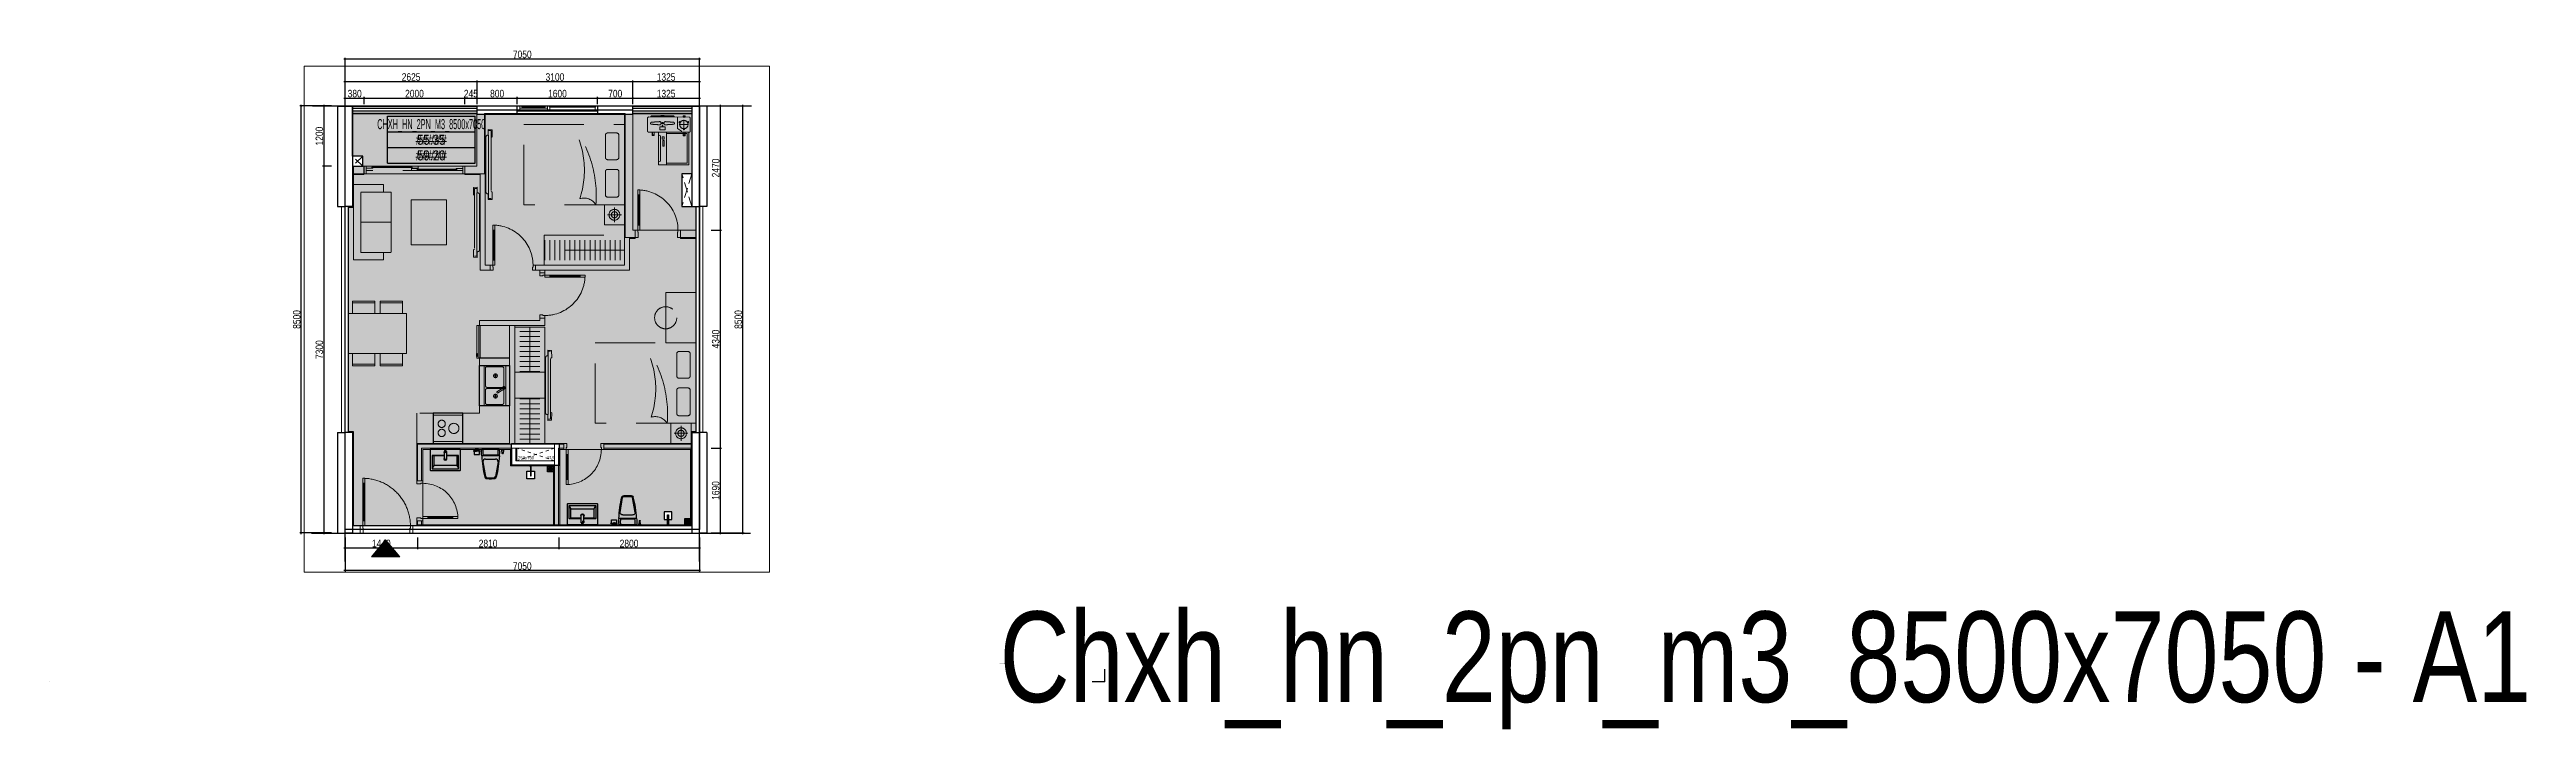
# Paper-space layout 'A1' of a CAD drawing. Header units: millimetres. Extents: x 0 to 1972, y -38 to 503.
# The model-space entities are those that its viewports show. They can reach past a viewport. Long polylines and large blocks are cut down to what shows.
import ezdxf
from ezdxf.enums import TextEntityAlignment as Align

# ---------------------------------------------------------------- set-up
doc = ezdxf.new("R2018")
doc.units = ezdxf.units.MM
doc.set_wipeout_variables(frame=1)
for name, pattern in [('3PN B$0$HIDDENX2', [0.75, 0.5, -0.25]), ('HIDDEN', [9.525, 6.35, -3.175]), ('Xref Y2-Y4 ME$0$Xref MB Y2.Y4$0$Xr_truc thang N3 tang dien hinh$0$T-Can ho$0$HIDDEN3', [0.2, 0.1, -0.1])]:
    doc.linetypes.add(name, pattern=pattern)
doc.layers.get('0').update_dxf_attribs({"color": 231})
doc.layers.get('DefPoints').update_dxf_attribs({"color": 191})
doc.layers.add('2pn_t1', color=7, linetype='Continuous', true_color=0xb8c7d1)
doc.layers.add('A-AREA-SPACE', color=130, linetype='Continuous', plot=False)
doc.layers.add('A-AREA-WALL-CENTER', color=210, linetype='Continuous', plot=False)
for name, color, linetype in [('A-CONC', 2, 'Continuous'), ('A-DIMS', 8, 'Continuous'), ('A-EQPM', 127, 'Continuous'), ('A-RAIL', 153, 'Continuous')]:
    doc.layers.add(name, color=color, linetype=linetype)
for name, color, linetype, lineweight in [('A-DOOR', 142, 'Continuous', 9), ('A-FNSH', 253, 'Continuous', 9), ('A-FURN', 251, 'HIDDEN', 5), ('A-Hatch mau co cau', 7, 'Continuous', 9), ('A-HIDD', 45, 'HIDDEN', 9), ('A-LITE', 9, 'Continuous', 9), ('A-SHBD', 7, 'Continuous', 35), ('A-TEXT', 255, 'Continuous', 25), ('A-Truc ky thuat', 162, 'Continuous', 0), ('A-WALL', 1, 'Continuous', 13), ('A-WALL-INT', 31, 'Continuous', 20), ('A-WALL-PRTN', 6, 'Continuous', 9)]:
    doc.layers.add(name, color=color, linetype=linetype, lineweight=lineweight)
doc.styles.get("Standard").update_dxf_attribs({"font": 'arial.ttf'})
doc.styles.add('VTK_Arial', font='arial.ttf', dxfattribs={"width": 0.8})
doc.styles.add('Xref Y2-Y4 ME$0$Xref MB Y2.Y4$0$Xr_truc thang N3 tang dien hinh$0$T-Can ho$0$Arial', font='arial.ttf')
doc.dimstyles.new('A-2.5-DIM_LAYOUT', dxfattribs={"dimscale": 0, "dimtxt": 6, "dimasz": 1, "dimexe": 1, "dimexo": 0, "dimgap": 0.5, "dimtad": 1, "dimdec": 0, "dimlfac": -1, "dimzin": 12, "dimdsep": 46, "dimtxsty": 'VTK_Arial', "dimblk": 'ARCHTICK', "dimcen": 0, "dimdle": 1, "dimclrd": 256, "dimclre": 256, "dimclrt": 7, "dimadec": 1, "dimazin": 3, "dimtfac": 1, "dimtdec": 0, "dimtix": 1, "dimtmove": 0, "dimatfit": 2, "dimfxl": 20, "dimtolj": 1, "dimtzin": 0, "dimlwd": -1, "dimlwe": -1, "dimarcsym": 0})

psp = doc.layouts.new('A1')

msp = doc.modelspace()

# ---------------------------------------------------------------- blocks, each defined once
blk = doc.blocks.new('A$C04148061')
at = {"layer": 'DefPoints'}
for points in [[(0, 0), (-10, 0)], [(0, 0), (0, 10)]]:
    blk.add_lwpolyline(points, dxfattribs=at)
at = {"layer": 'A-TEXT', "lineweight": 30, "width": 0.8, "flags": 104}
for tag, p in [('1.3.1', (-83.8, 56)), ('1.3.6', (-83.8, 16.5))]:
    blk.add_attdef(tag, text='', height=2.5, dxfattribs=at).set_placement(p, align=Align.TOP_LEFT)
blk = doc.blocks.new('_ArchTick')
at = {"color": 0, "linetype": 'ByBlock', "const_width": 0.15}
blk.add_lwpolyline([(-0.5, -0.5), (0.5, 0.5)], dxfattribs=at)
blk = doc.blocks.new('*D83')
at = {"layer": 'A-DIMS', "ltscale": 0.3, "transparency": 16777216}
for p, q in [((234.3, 464.8), (251.5, 464.8)), ((235.3, 460), (235.3, 465.8)), ((250.5, 460), (250.5, 465.8))]:
    blk.add_line(p, q, dxfattribs=at)
at = {"layer": 'DefPoints', "color": 0, "ltscale": 0.3, "transparency": 16777216}
for p in [(235.3, 460), (250.5, 464.8), (250.5, 460)]:
    blk.add_point(p, dxfattribs=at)
at = {"layer": 'A-DIMS', "ltscale": 0.3, "transparency": 16777216, "rotation": 180}
blk.add_blockref('_ArchTick', (235.3, 464.8), dxfattribs=at)
at = {"layer": 'A-DIMS', "ltscale": 0.3, "transparency": 16777216}
blk.add_blockref('_ArchTick', (250.5, 464.8), dxfattribs=at)
at = {"layer": 'A-DIMS', "color": 7, "ltscale": 0.3, "transparency": 16777216, "insert": (242.9, 468.3), "char_height": 6, "attachment_point": 5, "style": 'VTK_Arial'}
blk.add_mtext('\\A1;380', dxfattribs=at)
blk = doc.blocks.new('*D84')
at = {"layer": 'A-DIMS', "ltscale": 0.3, "transparency": 16777216}
for p, q in [((249.5, 464.8), (331.5, 464.8)), ((250.5, 460), (250.5, 465.8)), ((330.5, 460), (330.5, 465.8))]:
    blk.add_line(p, q, dxfattribs=at)
at = {"layer": 'DefPoints', "color": 0, "ltscale": 0.3, "transparency": 16777216}
for p in [(250.5, 460), (330.5, 464.8), (330.5, 460)]:
    blk.add_point(p, dxfattribs=at)
at = {"layer": 'A-DIMS', "ltscale": 0.3, "transparency": 16777216, "rotation": 180}
blk.add_blockref('_ArchTick', (250.5, 464.8), dxfattribs=at)
at = {"layer": 'A-DIMS', "ltscale": 0.3, "transparency": 16777216}
blk.add_blockref('_ArchTick', (330.5, 464.8), dxfattribs=at)
at = {"layer": 'A-DIMS', "color": 7, "ltscale": 0.3, "transparency": 16777216, "insert": (290.5, 468.3), "char_height": 6, "attachment_point": 5, "style": 'VTK_Arial'}
blk.add_mtext('\\A1;2000', dxfattribs=at)
blk = doc.blocks.new('*D85')
at = {"layer": 'A-DIMS', "ltscale": 0.3, "transparency": 16777216}
for p, q in [((330.5, 460), (330.5, 465.8)), ((330.5, 464.8), (340.3, 464.8)), ((340.3, 460), (340.3, 465.8))]:
    blk.add_line(p, q, dxfattribs=at)
at = {"layer": 'DefPoints', "color": 0, "ltscale": 0.3, "transparency": 16777216}
for p in [(330.5, 460), (340.3, 464.8), (340.3, 460)]:
    blk.add_point(p, dxfattribs=at)
at = {"layer": 'A-DIMS', "color": 7, "ltscale": 0.3, "transparency": 16777216, "insert": (335.4, 468.3), "char_height": 6, "attachment_point": 5, "style": 'VTK_Arial'}
blk.add_mtext('\\A1;245', dxfattribs=at)
blk = doc.blocks.new('*D86')
at = {"layer": 'A-DIMS', "ltscale": 0.3, "transparency": 16777216}
for p, q in [((339.3, 464.8), (373.3, 464.8)), ((340.3, 460), (340.3, 465.8)), ((372.3, 460), (372.3, 465.8))]:
    blk.add_line(p, q, dxfattribs=at)
at = {"layer": 'DefPoints', "color": 0, "ltscale": 0.3, "transparency": 16777216}
for p in [(340.3, 460), (372.3, 464.8), (372.3, 460)]:
    blk.add_point(p, dxfattribs=at)
at = {"layer": 'A-DIMS', "ltscale": 0.3, "transparency": 16777216, "rotation": 180}
blk.add_blockref('_ArchTick', (340.3, 464.8), dxfattribs=at)
at = {"layer": 'A-DIMS', "ltscale": 0.3, "transparency": 16777216}
blk.add_blockref('_ArchTick', (372.3, 464.8), dxfattribs=at)
at = {"layer": 'A-DIMS', "color": 7, "ltscale": 0.3, "transparency": 16777216, "insert": (356.3, 468.3), "char_height": 6, "attachment_point": 5, "style": 'VTK_Arial'}
blk.add_mtext('\\A1;800', dxfattribs=at)
blk = doc.blocks.new('*D87')
at = {"layer": 'A-DIMS', "ltscale": 0.3, "transparency": 16777216}
for p, q in [((371.3, 464.8), (437.3, 464.8)), ((372.3, 460), (372.3, 465.8)), ((436.3, 460), (436.3, 465.8))]:
    blk.add_line(p, q, dxfattribs=at)
at = {"layer": 'DefPoints', "color": 0, "ltscale": 0.3, "transparency": 16777216}
for p in [(372.3, 460), (436.3, 464.8), (436.3, 460)]:
    blk.add_point(p, dxfattribs=at)
at = {"layer": 'A-DIMS', "ltscale": 0.3, "transparency": 16777216, "rotation": 180}
blk.add_blockref('_ArchTick', (372.3, 464.8), dxfattribs=at)
at = {"layer": 'A-DIMS', "ltscale": 0.3, "transparency": 16777216}
blk.add_blockref('_ArchTick', (436.3, 464.8), dxfattribs=at)
at = {"layer": 'A-DIMS', "color": 7, "ltscale": 0.3, "transparency": 16777216, "insert": (404.3, 468.3), "char_height": 6, "attachment_point": 5, "style": 'VTK_Arial'}
blk.add_mtext('\\A1;1600', dxfattribs=at)
blk = doc.blocks.new('*D88')
at = {"layer": 'A-DIMS', "ltscale": 0.3, "transparency": 16777216}
for p, q in [((435.3, 464.8), (465.3, 464.8)), ((436.3, 460), (436.3, 465.8)), ((464.3, 460), (464.3, 465.8))]:
    blk.add_line(p, q, dxfattribs=at)
at = {"layer": 'DefPoints', "color": 0, "ltscale": 0.3, "transparency": 16777216}
for p in [(436.3, 460), (464.3, 464.8), (464.3, 460)]:
    blk.add_point(p, dxfattribs=at)
at = {"layer": 'A-DIMS', "ltscale": 0.3, "transparency": 16777216, "rotation": 180}
blk.add_blockref('_ArchTick', (436.3, 464.8), dxfattribs=at)
at = {"layer": 'A-DIMS', "ltscale": 0.3, "transparency": 16777216}
blk.add_blockref('_ArchTick', (464.3, 464.8), dxfattribs=at)
at = {"layer": 'A-DIMS', "color": 7, "ltscale": 0.3, "transparency": 16777216, "insert": (450.3, 468.3), "char_height": 6, "attachment_point": 5, "style": 'VTK_Arial'}
blk.add_mtext('\\A1;700', dxfattribs=at)
blk = doc.blocks.new('*D89')
at = {"layer": 'A-DIMS', "ltscale": 0.3, "transparency": 16777216}
for p, q in [((463.3, 464.8), (518.3, 464.8)), ((464.3, 460), (464.3, 465.8)), ((517.3, 460), (517.3, 465.8))]:
    blk.add_line(p, q, dxfattribs=at)
at = {"layer": 'DefPoints', "color": 0, "ltscale": 0.3, "transparency": 16777216}
for p in [(464.3, 460), (517.3, 464.8), (517.3, 460)]:
    blk.add_point(p, dxfattribs=at)
at = {"layer": 'A-DIMS', "ltscale": 0.3, "transparency": 16777216, "rotation": 180}
blk.add_blockref('_ArchTick', (464.3, 464.8), dxfattribs=at)
at = {"layer": 'A-DIMS', "ltscale": 0.3, "transparency": 16777216}
blk.add_blockref('_ArchTick', (517.3, 464.8), dxfattribs=at)
at = {"layer": 'A-DIMS', "color": 7, "ltscale": 0.3, "transparency": 16777216, "insert": (490.8, 468.3), "char_height": 6, "attachment_point": 5, "style": 'VTK_Arial'}
blk.add_mtext('\\A1;1325', dxfattribs=at)
blk = doc.blocks.new('*D90')
at = {"layer": 'A-DIMS', "ltscale": 0.3, "transparency": 16777216}
for p, q in [((234.3, 477.9), (341.3, 477.9)), ((235.3, 460), (235.3, 478.9)), ((340.3, 460), (340.3, 478.9))]:
    blk.add_line(p, q, dxfattribs=at)
at = {"layer": 'DefPoints', "color": 0, "ltscale": 0.3, "transparency": 16777216}
for p in [(340.3, 477.9), (235.3, 460), (340.3, 460)]:
    blk.add_point(p, dxfattribs=at)
at = {"layer": 'A-DIMS', "ltscale": 0.3, "transparency": 16777216, "rotation": 180}
blk.add_blockref('_ArchTick', (235.3, 477.9), dxfattribs=at)
at = {"layer": 'A-DIMS', "ltscale": 0.3, "transparency": 16777216}
blk.add_blockref('_ArchTick', (340.3, 477.9), dxfattribs=at)
at = {"layer": 'A-DIMS', "color": 7, "ltscale": 0.3, "transparency": 16777216, "insert": (287.8, 481.5), "char_height": 6, "attachment_point": 5, "style": 'VTK_Arial'}
blk.add_mtext('\\A1;2625', dxfattribs=at)
blk = doc.blocks.new('*D91')
at = {"layer": 'A-DIMS', "ltscale": 0.3, "transparency": 16777216}
for p, q in [((339.3, 477.9), (465.3, 477.9)), ((340.3, 460), (340.3, 478.9)), ((464.3, 460), (464.3, 478.9))]:
    blk.add_line(p, q, dxfattribs=at)
at = {"layer": 'DefPoints', "color": 0, "ltscale": 0.3, "transparency": 16777216}
for p in [(464.3, 477.9), (340.3, 460), (464.3, 460)]:
    blk.add_point(p, dxfattribs=at)
at = {"layer": 'A-DIMS', "ltscale": 0.3, "transparency": 16777216, "rotation": 180}
blk.add_blockref('_ArchTick', (340.3, 477.9), dxfattribs=at)
at = {"layer": 'A-DIMS', "ltscale": 0.3, "transparency": 16777216}
blk.add_blockref('_ArchTick', (464.3, 477.9), dxfattribs=at)
at = {"layer": 'A-DIMS', "color": 7, "ltscale": 0.3, "transparency": 16777216, "insert": (402.3, 481.5), "char_height": 6, "attachment_point": 5, "style": 'VTK_Arial'}
blk.add_mtext('\\A1;3100', dxfattribs=at)
blk = doc.blocks.new('*D92')
at = {"layer": 'A-DIMS', "ltscale": 0.3, "transparency": 16777216}
for p, q in [((463.3, 477.9), (518.3, 477.9)), ((464.3, 460), (464.3, 478.9)), ((517.3, 460), (517.3, 478.9))]:
    blk.add_line(p, q, dxfattribs=at)
at = {"layer": 'DefPoints', "color": 0, "ltscale": 0.3, "transparency": 16777216}
for p in [(517.3, 477.9), (464.3, 460), (517.3, 460)]:
    blk.add_point(p, dxfattribs=at)
at = {"layer": 'A-DIMS', "ltscale": 0.3, "transparency": 16777216, "rotation": 180}
blk.add_blockref('_ArchTick', (464.3, 477.9), dxfattribs=at)
at = {"layer": 'A-DIMS', "ltscale": 0.3, "transparency": 16777216}
blk.add_blockref('_ArchTick', (517.3, 477.9), dxfattribs=at)
at = {"layer": 'A-DIMS', "color": 7, "ltscale": 0.3, "transparency": 16777216, "insert": (490.8, 481.5), "char_height": 6, "attachment_point": 5, "style": 'VTK_Arial'}
blk.add_mtext('\\A1;1325', dxfattribs=at)
blk = doc.blocks.new('*D93')
at = {"layer": 'A-DIMS', "ltscale": 0.3, "transparency": 16777216}
for p, q in [((234.3, 495.9), (518.3, 495.9)), ((235.3, 460), (235.3, 496.9)), ((517.3, 460), (517.3, 496.9))]:
    blk.add_line(p, q, dxfattribs=at)
at = {"layer": 'DefPoints', "color": 0, "ltscale": 0.3, "transparency": 16777216}
for p in [(517.3, 495.9), (235.3, 460), (517.3, 460)]:
    blk.add_point(p, dxfattribs=at)
at = {"layer": 'A-DIMS', "ltscale": 0.3, "transparency": 16777216, "rotation": 180}
blk.add_blockref('_ArchTick', (235.3, 495.9), dxfattribs=at)
at = {"layer": 'A-DIMS', "ltscale": 0.3, "transparency": 16777216}
blk.add_blockref('_ArchTick', (517.3, 495.9), dxfattribs=at)
at = {"layer": 'A-DIMS', "color": 7, "ltscale": 0.3, "transparency": 16777216, "insert": (376.3, 499.5), "char_height": 6, "attachment_point": 5, "style": 'VTK_Arial'}
blk.add_mtext('\\A1;7050', dxfattribs=at)
blk = doc.blocks.new('*D94')
at = {"layer": 'A-DIMS', "ltscale": 0.3, "transparency": 16777216}
for p, q in [((224.5, 458.5), (217.3, 458.5)), ((218.3, 459.5), (218.3, 409.5)), ((224.5, 410.5), (217.3, 410.5))]:
    blk.add_line(p, q, dxfattribs=at)
at = {"layer": 'DefPoints', "color": 0, "ltscale": 0.3, "transparency": 16777216}
for p in [(224.5, 458.5), (218.3, 410.5), (224.5, 410.5)]:
    blk.add_point(p, dxfattribs=at)
at = {"layer": 'A-DIMS', "ltscale": 0.3, "transparency": 16777216}
for p, rotation in [((218.3, 458.5), 90), ((218.3, 410.5), 270)]:
    blk.add_blockref('_ArchTick', p, dxfattribs=dict(at, rotation=rotation))
at = {"layer": 'A-DIMS', "color": 7, "ltscale": 0.3, "transparency": 16777216, "insert": (214.8, 434.5), "char_height": 6, "attachment_point": 5, "rotation": 90, "style": 'VTK_Arial'}
blk.add_mtext('\\A1;1200', dxfattribs=at)
blk = doc.blocks.new('*D95')
at = {"layer": 'A-DIMS', "ltscale": 0.3, "transparency": 16777216}
for p, q in [((224.5, 410.5), (217.3, 410.5)), ((218.3, 411.5), (218.3, 117.5)), ((224.5, 118.5), (217.3, 118.5))]:
    blk.add_line(p, q, dxfattribs=at)
at = {"layer": 'DefPoints', "color": 0, "ltscale": 0.3, "transparency": 16777216}
for p in [(224.5, 410.5), (218.3, 118.5), (224.5, 118.5)]:
    blk.add_point(p, dxfattribs=at)
at = {"layer": 'A-DIMS', "ltscale": 0.3, "transparency": 16777216}
for p, rotation in [((218.3, 410.5), 90), ((218.3, 118.5), 270)]:
    blk.add_blockref('_ArchTick', p, dxfattribs=dict(at, rotation=rotation))
at = {"layer": 'A-DIMS', "color": 7, "ltscale": 0.3, "transparency": 16777216, "insert": (214.8, 264.5), "char_height": 6, "attachment_point": 5, "rotation": 90, "style": 'VTK_Arial'}
blk.add_mtext('\\A1;7300', dxfattribs=at)
blk = doc.blocks.new('*D96')
at = {"layer": 'A-DIMS', "ltscale": 0.3, "transparency": 16777216}
for p, q in [((224.5, 458.5), (199.3, 458.5)), ((200.3, 117.5), (200.3, 459.5)), ((224.5, 118.5), (199.3, 118.5))]:
    blk.add_line(p, q, dxfattribs=at)
at = {"layer": 'DefPoints', "color": 0, "ltscale": 0.3, "transparency": 16777216}
for p in [(200.3, 458.5), (224.5, 458.5), (224.5, 118.5)]:
    blk.add_point(p, dxfattribs=at)
at = {"layer": 'A-DIMS', "ltscale": 0.3, "transparency": 16777216}
for p, rotation in [((200.3, 458.5), 90), ((200.3, 118.5), 270)]:
    blk.add_blockref('_ArchTick', p, dxfattribs=dict(at, rotation=rotation))
at = {"layer": 'A-DIMS', "color": 7, "ltscale": 0.3, "transparency": 16777216, "insert": (196.8, 288.5), "char_height": 6, "attachment_point": 5, "rotation": 90, "style": 'VTK_Arial'}
blk.add_mtext('\\A1;8500', dxfattribs=at)
blk = doc.blocks.new('*D97')
at = {"layer": 'A-DIMS', "ltscale": 0.3, "transparency": 16777216}
for p, q in [((234.3, 106.6), (293.9, 106.6)), ((235.3, 114.8), (235.3, 105.6)), ((292.9, 114.8), (292.9, 105.6))]:
    blk.add_line(p, q, dxfattribs=at)
at = {"layer": 'DefPoints', "color": 0, "ltscale": 0.3, "transparency": 16777216}
for p in [(235.3, 114.8), (292.9, 114.8), (292.9, 106.6)]:
    blk.add_point(p, dxfattribs=at)
at = {"layer": 'A-DIMS', "ltscale": 0.3, "transparency": 16777216, "rotation": 180}
blk.add_blockref('_ArchTick', (235.3, 106.6), dxfattribs=at)
at = {"layer": 'A-DIMS', "ltscale": 0.3, "transparency": 16777216}
blk.add_blockref('_ArchTick', (292.9, 106.6), dxfattribs=at)
at = {"layer": 'A-DIMS', "color": 7, "ltscale": 0.3, "transparency": 16777216, "insert": (264.1, 110.1), "char_height": 6, "attachment_point": 5, "style": 'VTK_Arial'}
blk.add_mtext('\\A1;1440', dxfattribs=at)
blk = doc.blocks.new('*D98')
at = {"layer": 'A-DIMS', "ltscale": 0.3, "transparency": 16777216}
for p, q in [((291.9, 106.6), (406.3, 106.6)), ((292.9, 114.8), (292.9, 105.6)), ((405.3, 114.8), (405.3, 105.6))]:
    blk.add_line(p, q, dxfattribs=at)
at = {"layer": 'DefPoints', "color": 0, "ltscale": 0.3, "transparency": 16777216}
for p in [(292.9, 114.8), (405.3, 114.8), (405.3, 106.6)]:
    blk.add_point(p, dxfattribs=at)
at = {"layer": 'A-DIMS', "ltscale": 0.3, "transparency": 16777216, "rotation": 180}
blk.add_blockref('_ArchTick', (292.9, 106.6), dxfattribs=at)
at = {"layer": 'A-DIMS', "ltscale": 0.3, "transparency": 16777216}
blk.add_blockref('_ArchTick', (405.3, 106.6), dxfattribs=at)
at = {"layer": 'A-DIMS', "color": 7, "ltscale": 0.3, "transparency": 16777216, "insert": (349.1, 110.1), "char_height": 6, "attachment_point": 5, "style": 'VTK_Arial'}
blk.add_mtext('\\A1;2810', dxfattribs=at)
blk = doc.blocks.new('*D99')
at = {"layer": 'A-DIMS', "ltscale": 0.3, "transparency": 16777216}
for p, q in [((404.3, 106.6), (518.3, 106.6)), ((405.3, 114.8), (405.3, 105.6)), ((517.3, 114.8), (517.3, 105.6))]:
    blk.add_line(p, q, dxfattribs=at)
at = {"layer": 'DefPoints', "color": 0, "ltscale": 0.3, "transparency": 16777216}
for p in [(405.3, 114.8), (517.3, 114.8), (517.3, 106.6)]:
    blk.add_point(p, dxfattribs=at)
at = {"layer": 'A-DIMS', "ltscale": 0.3, "transparency": 16777216, "rotation": 180}
blk.add_blockref('_ArchTick', (405.3, 106.6), dxfattribs=at)
at = {"layer": 'A-DIMS', "ltscale": 0.3, "transparency": 16777216}
blk.add_blockref('_ArchTick', (517.3, 106.6), dxfattribs=at)
at = {"layer": 'A-DIMS', "color": 7, "ltscale": 0.3, "transparency": 16777216, "insert": (461.3, 110.1), "char_height": 6, "attachment_point": 5, "style": 'VTK_Arial'}
blk.add_mtext('\\A1;2800', dxfattribs=at)
blk = doc.blocks.new('*D100')
at = {"layer": 'A-DIMS', "ltscale": 0.3, "transparency": 16777216}
for p, q in [((235.3, 114.8), (235.3, 87.6)), ((517.3, 114.8), (517.3, 87.6)), ((518.3, 88.6), (234.3, 88.6))]:
    blk.add_line(p, q, dxfattribs=at)
at = {"layer": 'DefPoints', "color": 0, "ltscale": 0.3, "transparency": 16777216}
for p in [(235.3, 114.8), (517.3, 114.8), (235.3, 88.6)]:
    blk.add_point(p, dxfattribs=at)
at = {"layer": 'A-DIMS', "ltscale": 0.3, "transparency": 16777216, "rotation": 180}
blk.add_blockref('_ArchTick', (235.3, 88.6), dxfattribs=at)
at = {"layer": 'A-DIMS', "ltscale": 0.3, "transparency": 16777216}
blk.add_blockref('_ArchTick', (517.3, 88.6), dxfattribs=at)
at = {"layer": 'A-DIMS', "color": 7, "ltscale": 0.3, "transparency": 16777216, "insert": (376.3, 92.1), "char_height": 6, "attachment_point": 5, "style": 'VTK_Arial'}
blk.add_mtext('\\A1;7050', dxfattribs=at)
blk = doc.blocks.new('*D101')
at = {"layer": 'A-DIMS', "ltscale": 0.3, "transparency": 16777216}
for p, q in [((526.6, 458.5), (534.9, 458.5)), ((533.9, 459.5), (533.9, 358.7)), ((526.6, 359.7), (534.9, 359.7))]:
    blk.add_line(p, q, dxfattribs=at)
at = {"layer": 'DefPoints', "color": 0, "ltscale": 0.3, "transparency": 16777216}
for p in [(526.6, 458.5), (526.6, 359.7), (533.9, 359.7)]:
    blk.add_point(p, dxfattribs=at)
at = {"layer": 'A-DIMS', "ltscale": 0.3, "transparency": 16777216}
for p, rotation in [((533.9, 458.5), 90), ((533.9, 359.7), 270)]:
    blk.add_blockref('_ArchTick', p, dxfattribs=dict(at, rotation=rotation))
at = {"layer": 'A-DIMS', "color": 7, "ltscale": 0.3, "transparency": 16777216, "insert": (530.3, 409.1), "char_height": 6, "attachment_point": 5, "rotation": 90, "style": 'VTK_Arial'}
blk.add_mtext('\\A1;2470', dxfattribs=at)
blk = doc.blocks.new('*D102')
at = {"layer": 'A-DIMS', "ltscale": 0.3, "transparency": 16777216}
for p, q in [((526.6, 359.7), (534.9, 359.7)), ((533.9, 360.7), (533.9, 185.1)), ((526.6, 186.1), (534.9, 186.1))]:
    blk.add_line(p, q, dxfattribs=at)
at = {"layer": 'DefPoints', "color": 0, "ltscale": 0.3, "transparency": 16777216}
for p in [(526.6, 359.7), (526.6, 186.1), (533.9, 186.1)]:
    blk.add_point(p, dxfattribs=at)
at = {"layer": 'A-DIMS', "ltscale": 0.3, "transparency": 16777216}
for p, rotation in [((533.9, 359.7), 90), ((533.9, 186.1), 270)]:
    blk.add_blockref('_ArchTick', p, dxfattribs=dict(at, rotation=rotation))
at = {"layer": 'A-DIMS', "color": 7, "ltscale": 0.3, "transparency": 16777216, "insert": (530.3, 272.9), "char_height": 6, "attachment_point": 5, "rotation": 90, "style": 'VTK_Arial'}
blk.add_mtext('\\A1;4340', dxfattribs=at)
blk = doc.blocks.new('*D103')
at = {"layer": 'A-DIMS', "ltscale": 0.3, "transparency": 16777216}
for p, q in [((526.6, 186.1), (534.9, 186.1)), ((533.9, 187.1), (533.9, 117.5)), ((526.6, 118.5), (534.9, 118.5))]:
    blk.add_line(p, q, dxfattribs=at)
at = {"layer": 'DefPoints', "color": 0, "ltscale": 0.3, "transparency": 16777216}
for p in [(526.6, 186.1), (526.6, 118.5), (533.9, 118.5)]:
    blk.add_point(p, dxfattribs=at)
at = {"layer": 'A-DIMS', "ltscale": 0.3, "transparency": 16777216}
for p, rotation in [((533.9, 186.1), 90), ((533.9, 118.5), 270)]:
    blk.add_blockref('_ArchTick', p, dxfattribs=dict(at, rotation=rotation))
at = {"layer": 'A-DIMS', "color": 7, "ltscale": 0.3, "transparency": 16777216, "insert": (530.3, 152.3), "char_height": 6, "attachment_point": 5, "rotation": 90, "style": 'VTK_Arial'}
blk.add_mtext('\\A1;1690', dxfattribs=at)
blk = doc.blocks.new('*D104')
at = {"layer": 'A-DIMS', "ltscale": 0.3, "transparency": 16777216}
for p, q in [((526.6, 458.5), (552.9, 458.5)), ((551.9, 117.5), (551.9, 459.5)), ((526.6, 118.5), (552.9, 118.5))]:
    blk.add_line(p, q, dxfattribs=at)
at = {"layer": 'DefPoints', "color": 0, "ltscale": 0.3, "transparency": 16777216}
for p in [(526.6, 458.5), (551.9, 458.5), (526.6, 118.5)]:
    blk.add_point(p, dxfattribs=at)
at = {"layer": 'A-DIMS', "ltscale": 0.3, "transparency": 16777216}
for p, rotation in [((551.9, 458.5), 90), ((551.9, 118.5), 270)]:
    blk.add_blockref('_ArchTick', p, dxfattribs=dict(at, rotation=rotation))
at = {"layer": 'A-DIMS', "color": 7, "ltscale": 0.3, "transparency": 16777216, "insert": (548.3, 288.5), "char_height": 6, "attachment_point": 5, "rotation": 90, "style": 'VTK_Arial'}
blk.add_mtext('\\A1;8500', dxfattribs=at)
blk = doc.blocks.new('DT-CAN')
at = {"layer": 'DefPoints'}
for p, q in [((-871, 0), (871, 0)), ((-871, -934), (-871, 0)), ((871, -934), (871, 0)), ((-871, -311), (871, -311)), ((-871, -623), (871, -623)), ((-871, -934), (871, -934))]:
    blk.add_line(p, q, dxfattribs=at)
at = {"layer": 'DefPoints', "color": 5, "style": 'VTK_Arial', "width": 0.8}
blk.add_attdef('DT-TT', text='', height=200, dxfattribs=at).set_placement((0, -569), align=Align.CENTER)
at = {"layer": 'DefPoints', "color": 7, "style": 'VTK_Arial', "width": 0.5}
blk.add_attdef('LOAICAN', text='', height=200, dxfattribs=at).set_placement((0, -258), align=Align.CENTER)
at = {"layer": 'DefPoints', "color": 6, "style": 'VTK_Arial', "width": 0.8}
blk.add_attdef('DT-TIM', text='', height=200, dxfattribs=at).set_placement((0, -880), align=Align.CENTER)
blk = doc.blocks.new('A$C99de5d64')
at = {"layer": 'A-Hatch mau co cau', "true_color": 0xb30000}
h = blk.add_hatch(color=12, dxfattribs=at)
h.dxf.hatch_style = 1
h.paths.add_polyline_path([(-175, 210), (0, 0), (175, 210)])
at = {"layer": 'A-Hatch mau co cau', "color": 12, "true_color": 0xb30000}
blk.add_lwpolyline([(-175, 210), (0, 0), (175, 210)], close=True, dxfattribs=at)
blk = doc.blocks.new('*U18')
at = {"linetype": 'HIDDEN', "ltscale": 0.3}
for p, q in [((75, 644), (75, 400)), ((525, 644), (75, 644)), ((75, 609), (525, 609)), ((525, 400), (525, 644)), ((1075, 644), (625, 644)), ((625, 644), (625, 400)), ((625, 609), (1075, 609)), ((1075, 400), (1075, 644)), ((1150, 400), (0, 400)), ((0, 400), (0, -400)), ((1150, -400), (1150, 400)), ((0, -400), (1150, -400)), ((75, -644), (75, -400)), ((525, -400), (525, -644)), ((625, -644), (625, -400)), ((1075, -400), (1075, -644)), ((525, -609), (75, -609)), ((525, -644), (75, -644)), ((1075, -609), (625, -609)), ((1075, -644), (625, -644))]:
    blk.add_line(p, q, dxfattribs=at)
blk = doc.blocks.new('*U106')
blk.add_line((2475, 150), (0, 150))
for points in [[(0, 150), (2475, 150), (2475, 0), (0, 0)], [(0, 105), (2475, 105), (2475, 45), (0, 45)]]:
    blk.add_lwpolyline(points, close=True)
blk = doc.blocks.new('*U107')
blk.add_line((-100, -70), (-850, -70))
for points in [[(140, 0), (140, -60), (40, -60), (40, -50), (0, -50), (0, 0)], [(0, -50), (-950, -50), (-950, -90), (0, -90)], [(-100, -50), (-100, -90), (-850, -90), (-850, -50)], [(140, -1050), (140, -990), (40, -990), (40, -1000), (0, -1000), (0, -1050)]]:
    blk.add_lwpolyline(points, close=True)
at = {"linetype": '3PN B$0$HIDDENX2', "ltscale": 300}
blk.add_arc((0, -50), 950, 180, 270, dxfattribs=at)
blk = doc.blocks.new('*U108')
blk.add_line((1175, 150), (0, 150))
for points in [[(0, 150), (1175, 150), (1175, 0), (0, 0)], [(0, 105), (1175, 105), (1175, 45), (0, 45)]]:
    blk.add_lwpolyline(points, close=True)
blk = doc.blocks.new('*U34')
blk.add_line((-100, -70), (-700, -70))
for points in [[(100, 0), (100, -60), (40, -60), (40, -50), (0, -50), (0, 0)], [(0, -50), (-800, -50), (-800, -90), (0, -90)], [(-100, -50), (-100, -90), (-700, -90), (-700, -50)], [(100, -900), (100, -840), (40, -840), (40, -850), (0, -850), (0, -900)]]:
    blk.add_lwpolyline(points, close=True)
at = {"linetype": '3PN B$0$HIDDENX2', "ltscale": 300}
blk.add_arc((0, -50), 800, 180, 270, dxfattribs=at)
blk = doc.blocks.new('*U109')
at = {"linetype": 'HIDDEN', "ltscale": 0.3}
for p, q in [((650, 0), (0, 0)), ((0, 0), (0, -600)), ((0, 0), (0, -444)), ((0, 0), (650, 0)), ((650, -600), (650, 0)), ((650, 0), (650, -444)), ((0, -600), (0, -444)), ((650, -444), (0, -444)), ((30, -30), (620, -30)), ((30, -444), (30, -30)), ((620, -444), (30, -444)), ((373, -490), (373, -518)), ((484, -490), (373, -490)), ((484, -518), (484, -490)), ((512, -490), (512, -532)), ((558, -490), (512, -490)), ((558, -532), (558, -490)), ((620, -30), (620, -444)), ((650, -600), (650, -444)), ((0, -600), (650, -600)), ((0, -600), (650, -600)), ((56, -600), (72, -560)), ((72, -560), (578, -560)), ((373, -518), (484, -518)), ((512, -532), (558, -532)), ((578, -560), (594, -600))]:
    blk.add_line(p, q, dxfattribs=at)
for points in [[(650, -600), (0, -600), (0, 0), (650, 0)], [(650, -600), (0, -600), (0, -444), (0, 0), (650, 0), (650, -444)], [(30, -444), (30, -30), (620, -30), (620, -444)], [(484, -518), (373, -518), (373, -490), (484, -490)], [(558, -532), (512, -532), (512, -490), (558, -490)]]:
    blk.add_lwpolyline(points, close=True, dxfattribs=at)
blk = doc.blocks.new('E-CHUNG-CUCNONG-DH')
at = {"linetype": 'HIDDEN', "ltscale": 0.3}
for p, q in [((-127, 158), (-127, 194)), ((392, 151), (203, 151)), ((221, 195), (205, 205)), ((218, 208), (208, 192)), ((288, 54), (307, 54)), ((293, 314), (312, 314)), ((298, 57), (298, 246)), ((298, 63), (298, 44)), ((302, 304), (302, 323)), ((374, 195), (390, 205)), ((387, 192), (377, 208)), ((-302, -61), (-321, -61)), ((-312, -52), (-312, -71)), ((293, -61), (312, -61)), ((302, -52), (302, -71))]:
    blk.add_line(p, q, dxfattribs=at)
blk.add_lwpolyline([(-406, 0), (406, 0, 0.414214), (425, 19), (425, 276, 0.414214), (401, 300), (-401, 300, 0.414214), (-425, 276), (-425, 19, 0.414214)], format="xyb", close=True, dxfattribs=at)
for points in [[(-364, 300), (-358, 314, -0.306678), (-345, 323), (90, 323, -0.306678), (103, 314), (109, 300)], [(219, 177), (206, 194, -0.677033), (215, 209), (236, 206)], [(314, 70), (306, 50, -0.677033), (289, 50), (281, 70)], [(359, 206), (380, 209, -0.677033), (389, 194), (376, 177)]]:
    blk.add_lwpolyline(points, format="xyb", dxfattribs=at)
for points in [[(103, 314), (-358, 314)], [(-134, 106), (-134, 128), (-121, 128), (-121, 106)], [(250, 0), (250, 16), (170, 73), (170, 300)], [(286, 323), (286, 300)], [(318, 323), (318, 300)], [(-328, -71), (-328, 0)], [(-296, -71), (-296, 0)], [(286, -71), (286, 0)], [(318, -71), (318, 0)]]:
    blk.add_lwpolyline(points, dxfattribs=at)
for points in [[(-183, 47), (-72, 47), (-72, 106), (-183, 106)], [(283, 300), (321, 300), (321, 323), (283, 323)], [(283, 0), (321, 0), (321, -71), (283, -71)], [(-293, 0), (-331, 0), (-331, -71), (-293, -71)]]:
    blk.add_lwpolyline(points, close=True, dxfattribs=at)
for centre, radius in [((298, 151), 82.6), ((302, 314), 4.72), ((-312, -61), 4.72), ((302, -61), 4.72)]:
    blk.add_circle(centre, radius, dxfattribs=at)
blk.add_arc((-127, 257), 75.6, 61.0445, 118.9555, dxfattribs=at)
for points, weights, knots in [([(-162, 193), (-162, 188), (-162, 183), (-148, 183), (-134, 183), (-134, 176), (-134, 169), (-148, 169), (-162, 169), (-162, 164), (-162, 159), (-162, 152), (-167, 148), (-171, 144), (-177, 144), (-264, 150), (-351, 156), (-364, 158), (-364, 171), (-364, 176), (-364, 181), (-364, 194), (-351, 195), (-264, 202), (-177, 208), (-171, 208), (-167, 204), (-162, 200), (-162, 193)], [1, 1, 1, 1, 1, 1, 1, 1, 1, 1, 1, 0.916058650995, 1, 0.916058650995, 1, 1, 1, 0.734760240583, 1, 1, 1, 0.734760240583, 1, 1, 1, 0.916058650995, 1, 0.916058650995, 1], [0, 0, 0, 1, 1, 2, 2, 3, 3, 4, 4, 5, 5, 5.825313, 5.825313, 6.650626, 6.650626, 7.650626, 7.650626, 9.141593, 9.141593, 10.141593, 10.141593, 11.632559, 11.632559, 12.632559, 12.632559, 13.457872, 13.457872, 14.283185, 14.283185, 14.283185]), ([(96, 156), (9, 150), (-78, 144), (-84, 144), (-88, 148), (-93, 152), (-93, 159), (-93, 164), (-93, 169), (-107, 169), (-121, 169), (-121, 176), (-121, 183), (-107, 183), (-93, 183), (-93, 188), (-93, 193), (-93, 200), (-88, 204), (-84, 208), (-78, 208), (9, 202), (96, 195), (109, 194), (109, 181), (109, 176), (109, 171), (109, 158), (96, 156)], [1, 1, 1, 0.916058650995, 1, 0.916058650995, 1, 1, 1, 1, 1, 1, 1, 1, 1, 1, 1, 0.916058650995, 1, 0.916058650995, 1, 1, 1, 0.734760240583, 1, 1, 1, 0.734760240583, 1], [0, 0, 0, 1, 1, 1.825313, 1.825313, 2.650626, 2.650626, 3.650626, 3.650626, 4.650626, 4.650626, 5.650626, 5.650626, 6.650626, 6.650626, 7.650626, 7.650626, 8.475939, 8.475939, 9.301253, 9.301253, 10.301253, 10.301253, 11.792219, 11.792219, 12.792219, 12.792219, 14.283185, 14.283185, 14.283185])]:
    blk.add_rational_spline(points, weights, degree=2, knots=knots, dxfattribs=at)
blk = doc.blocks.new('*U32')
at = {"linetype": 'HIDDEN', "ltscale": 0.3}
blk.add_line((1960, 85), (40, 85), dxfattribs=at)
for p, q in [((158, 15), (158, 24)), ((1061, 60), (1061, 69))]:
    blk.add_line(p, q)
blk.add_lwpolyline([(0, 0), (2000, 0), (2000, 150), (0, 150)], close=True)
for points in [[(40, 54), (40, 0), (0, 0), (0, 150), (40, 150), (40, 0), (40, 0), (40, 54)], [(155, 0), (40, 0), (40, 10), (40, 10), (40, 40), (155, 40), (162, 40), (170, 40), (170, 25), (155, 25), (155, 15)], [(155, 0), (162, 0), (170, 0), (170, 15), (155, 15)], [(158, 15), (954, 15), (954, 24), (158, 24)], [(1072, 45), (942, 45), (942, 45), (942, 45), (942, 85), (1057, 85), (1064, 85), (1072, 85), (1072, 70), (1057, 70), (1057, 60), (1072, 60), (1072, 45)], [(942, 0), (1072, 0), (1072, 0), (1072, 0), (1072, 40), (957, 40), (950, 40), (942, 40), (942, 25), (957, 25), (957, 15), (942, 15), (942, 0)], [(1061, 60), (1842, 60), (1842, 69), (1061, 69)], [(1960, 45), (1960, 45), (1960, 85), (1845, 85), (1838, 85), (1830, 85), (1830, 70), (1845, 70), (1845, 60)], [(1845, 60), (1830, 60), (1830, 45), (1960, 45), (1960, 45), (1960, 45), (1960, 45)], [(1960, 54), (1960, 0), (2000, 0), (2000, 150), (1960, 150), (1960, 0), (1960, 0), (1960, 54)]]:
    blk.add_lwpolyline(points)
blk = doc.blocks.new('*U33')
blk.add_line((0, -150), (1600, -150))
at = {"ltscale": 2000}
for points in [[(0, 0), (0, -150), (-5, -150), (-5, 0)], [(1605, 0), (1605, -150), (1600, -150), (1600, 0)]]:
    blk.add_lwpolyline(points, close=True, dxfattribs=at)
for points in [[(1600, 0), (0, 0), (0, -100), (1600, -100)], [(0, 0), (50, 0), (50, -100), (0, -100)], [(950, 0), (1000, 0), (1000, -100), (950, -100)], [(1000, 0), (1550, 0), (1550, -45), (1000, -45)], [(1050, 0), (1000, 0), (1000, -45), (1050, -45)], [(1500, 0), (1550, 0), (1550, -45), (1500, -45)], [(1550, 0), (1600, 0), (1600, -100), (1550, -100)], [(40, -10), (960, -10), (960, -20), (40, -20)], [(1040, -10), (1510, -10), (1510, -20), (1040, -20)]]:
    blk.add_lwpolyline(points, close=True)
blk = doc.blocks.new('*U17')
at = {"linetype": 'HIDDEN', "ltscale": 0.3}
for p, q in [((-750, -150), (-750, -1350)), ((-150, -150), (-750, -150)), ((-150, -1350), (-150, -150)), ((-150, -750), (-750, -750)), ((-750, -1350), (-150, -1350))]:
    blk.add_line(p, q, dxfattribs=at)
blk.add_lwpolyline([(-600, -1350), (-600, -1500), (0, -1500), (0, 0), (-600, 0), (-600, -150)], dxfattribs=at)
blk = doc.blocks.new('F-PK-TV-01')
at = {"linetype": 'HIDDEN', "ltscale": 0.3}
for points in [[(0, -114), (0, 0), (-74, -6), (-77, -148), (-56, -165)], [(0, -1285), (0, -1399), (-74, -1393), (-77, -1251), (-56, -1234)]]:
    blk.add_lwpolyline(points, dxfattribs=at)
for points in [[(-6, -1375), (-56, -1375), (-56, -25), (-6, -25)], [(60, -423), (46, -423), (46, -977), (60, -977)]]:
    blk.add_lwpolyline(points, close=True, dxfattribs=at)
blk.add_lwpolyline([(-6, -1285), (7, -1285, 0.414214), (46, -1247), (46, -152, 0.414214), (7, -114), (-6, -114)], format="xyb", close=True, dxfattribs=at)
blk = doc.blocks.new('F-PK-BANSOAN-01')
at = {"linetype": 'HIDDEN', "ltscale": 0.3}
blk.add_lwpolyline([(-700, -900), (-700, 0), (0, 0), (0, -900)], close=True, dxfattribs=at)
blk = doc.blocks.new('*U28')
at = {"linetype": 'HIDDEN', "ltscale": 0.3}
for p, q in [((86, 500), (86, 101)), ((186, 500), (186, 101)), ((286, 500), (286, 101)), ((386, 500), (386, 101)), ((486, 500), (486, 101)), ((586, 500), (586, 101)), ((686, 500), (686, 101)), ((786, 500), (786, 101)), ((886, 500), (886, 101)), ((986, 500), (986, 101)), ((1086, 500), (1086, 101)), ((1186, 500), (1186, 101)), ((1286, 500), (1286, 101)), ((1386, 500), (1386, 101)), ((1486, 500), (1486, 101)), ((1586, 500), (1586, 101)), ((0, 300), (1600, 300))]:
    blk.add_line(p, q, dxfattribs=at)
blk.add_lwpolyline([(0, 0), (1600, 0), (1600, 600), (0, 600)], close=True, dxfattribs=at)
blk = doc.blocks.new('F-PN-DONGIUONG-01')
at = {"linetype": 'HIDDEN', "ltscale": 0.3}
for p, q in [((-339, -200), (-61, -200)), ((-200, -348), (-200, -52))]:
    blk.add_line(p, q, dxfattribs=at)
blk.add_lwpolyline([(0, -400), (-400, -400), (-400, 0), (0, 0)], close=True, dxfattribs=at)
for radius in [108, 61.3]:
    blk.add_circle((-200, -200), radius, dxfattribs=at)
blk = doc.blocks.new('F-PN-GIUONG-2000X1600')
at = {"linetype": 'HIDDEN', "ltscale": 0.3}
for p, q in [((111, -198), (111, -656)), ((333, -151), (159, -151)), ((380, -656), (380, -198)), ((111, -1381), (111, -944)), ((159, -704), (333, -704)), ((159, -896), (333, -896)), ((380, -944), (380, -1381)), ((333, -1429), (159, -1429))]:
    blk.add_line(p, q, dxfattribs=at)
blk.add_lwpolyline([(2000, 0), (2000, -1600), (0, -1600), (0, 0), (2000, 0)], dxfattribs=at)
for centre, radius, start, end in [((159, -198), 47.8, 90, 180), ((333, -198), 47.8, 0, 90), ((2879, -183), 2317, 175.4814, 217.72), ((809, 149), 282, 212.0382, 286.6668), ((2591, -688), 1794, 161.5628, 210.5744), ((159, -656), 47.8, 180, 270), ((159, -944), 47.8, 90, 180), ((333, -656), 47.8, 270, 0), ((333, -944), 47.8, 0, 90), ((159, -1381), 47.8, 180, 270), ((333, -1381), 47.8, 270, 0)]:
    blk.add_arc(centre, radius, start, end, dxfattribs=at)
blk = doc.blocks.new('*U76')
at = {"linetype": 'HIDDEN', "ltscale": 0.3}
blk.add_lwpolyline([(600, 0), (0, 0), (0, -1000), (600, -1000)], close=True, dxfattribs=at)
blk.add_circle((600, -500), 220, dxfattribs=at)
blk = doc.blocks.new('*U77')
at = {"linetype": 'HIDDEN', "ltscale": 0.3}
for p, q in [((86, 500), (86, 101)), ((186, 500), (186, 101)), ((286, 500), (286, 101)), ((386, 500), (386, 101)), ((486, 500), (486, 101)), ((586, 500), (586, 101)), ((686, 500), (686, 101)), ((786, 500), (786, 101)), ((886, 500), (886, 101)), ((0, 300), (900, 300))]:
    blk.add_line(p, q, dxfattribs=at)
blk.add_lwpolyline([(0, 0), (900, 0), (900, 600), (0, 600)], close=True, dxfattribs=at)
blk = doc.blocks.new('*U81')
at = {"ltscale": 0.3}
for p, q in [((0, 1850), (0, 0)), ((600, 1850), (0, 1850)), ((600, 600), (600, 1850)), ((1700, 600), (600, 600)), ((1700, 0), (1700, 600)), ((0, 0), (1700, 0))]:
    blk.add_line(p, q, dxfattribs=at)
blk = doc.blocks.new('E-CHUNG-TULANH-01')
at = {"linetype": 'HIDDEN', "ltscale": 0.3}
for p, q in [((300, 650), (0, 650)), ((0, 650), (0, 610)), ((0, 650), (555, 650)), ((0, 610), (0, 650)), ((0, 610), (650, 610)), ((650, 610), (0, 610)), ((0, 590), (0, 0)), ((650, 590), (0, 590)), ((0, 590), (650, 590)), ((0, 0), (0, 590)), ((310, 650), (300, 650)), ((555, 650), (310, 650)), ((615, 660), (555, 660)), ((555, 660), (555, 650)), ((555, 660), (555, 640)), ((615, 660), (555, 660)), ((555, 640), (615, 640)), ((615, 650), (615, 660)), ((615, 640), (615, 660)), ((650, 650), (615, 650)), ((650, 610), (650, 650)), ((650, 650), (650, 610)), ((650, 0), (650, 590)), ((650, 590), (650, 0))]:
    blk.add_line(p, q, dxfattribs=at)
blk.add_lwpolyline([(0, 0), (650, 0), (650, 590), (0, 590)], close=True, dxfattribs=at)
blk = doc.blocks.new('E-BEP-BEP-03LO')
at = {"ltscale": 0.3}
blk.add_lwpolyline([(560, -590), (40, -590), (40, 0), (560, 0)], close=True, dxfattribs=at)
for centre, radius in [((208, -422), 72), ((298, -181), 101), ((389, -422), 72)]:
    blk.add_circle(centre, radius, dxfattribs=at)
at = {"layer": 'DefPoints', "color": 250, "linetype": 'HIDDEN', "ltscale": 0.3}
blk.add_lwpolyline([(0, 0), (600, 0), (600, -590), (0, -590)], close=True, dxfattribs=at)
blk = doc.blocks.new('E-BEP-BORUABAT-02')
at = {"ltscale": 0.3}
for p, q in [((25, -452), (25, -132)), ((55, -117), (405, -117)), ((405, -482), (56, -482)), ((435, -452), (435, -132)), ((460, -452), (460, -132)), ((745, -117), (490, -117)), ((490, -482), (744, -482)), ((775, -452), (775, -132))]:
    blk.add_line(p, q, dxfattribs=at)
at = {"ltscale": 0.3, "extrusion": (-1.67159e-29, -3.30872e-24, -1)}
for p, q in [((160, -282), (250, -282)), ((205, -237), (205, -327)), ((655, -282), (565, -282)), ((610, -237), (610, -327))]:
    blk.add_line(p, q, dxfattribs=at)
at = {"ltscale": 0.3}
blk.add_lwpolyline([(800, -507), (0, -507), (0, -77), (800, -77)], close=True, dxfattribs=at)
for points in [[(527, -253), (433, -108)], [(457, -94), (552, -239)]]:
    blk.add_lwpolyline(points, dxfattribs=at)
for centre in [(205, -282), (610, -282)]:
    blk.add_circle(centre, 37.5, dxfattribs=at)
for centre, radius, start, end in [((55, -147), 30, 89.9997, 179.9997), ((55, -452), 30.4, 180.8098, 270.1366), ((405, -147), 30.1, 0.1202, 89.9498), ((404, -451), 30.8, 270.6184, 358.5045), ((445, -116), 25.7, 331.8915, 264.7733), ((445, -116), 14.2, 29.7349, 209.7349), ((490, -147), 30.1, 90.0496, 179.8793), ((491, -451), 30.8, 181.4949, 269.381), ((528, -226), 26.9, 267.8441, 331.6257), ((745, -452), 30.4, 269.8628, 359.1896), ((745, -147), 30, 359.9997, 89.9997)]:
    blk.add_arc(centre, radius, start, end, dxfattribs=at)
at = {"layer": 'DefPoints', "color": 250, "linetype": 'HIDDEN', "ltscale": 0.3}
blk.add_lwpolyline([(800, -600), (0, -600), (0, 0), (800, 0)], close=True, dxfattribs=at)
blk = doc.blocks.new('*U4')
blk.add_lwpolyline([(0, 0), (0, 250), (750, 250), (750, 0)], close=True)
at = {"linetype": 'Xref Y2-Y4 ME$0$Xref MB Y2.Y4$0$Xr_truc thang N3 tang dien hinh$0$T-Can ho$0$HIDDEN3'}
for points in [[(0, 0), (750, 250)], [(0, 250), (750, 0)]]:
    blk.add_lwpolyline(points, dxfattribs=at)
at = {"style": 'Xref Y2-Y4 ME$0$Xref MB Y2.Y4$0$Xr_truc thang N3 tang dien hinh$0$T-Can ho$0$Arial'}
blk.add_text('0.19', height=50, dxfattribs=at).set_placement((7, 43))
blk.add_attdef('--', text='', height=88, dxfattribs=at).set_placement((127, 190), align=Align.MIDDLE_CENTER)
blk = doc.blocks.new('E-CHUNG-GATHOATSAN-01')
at = {"ltscale": 2}
for p, q in [((100, 60), (20, 60)), ((88, 88), (32, 32)), ((88, 32), (32, 88)), ((60, 20), (60, 100))]:
    blk.add_line(p, q, dxfattribs=at)
for points in [[(120, 120), (0, 120), (0, 0), (120, 0)], [(115, 115), (5, 115), (5, 5), (115, 5)]]:
    blk.add_lwpolyline(points, close=True, dxfattribs=at)
for radius in [45, 40]:
    blk.add_circle((60, 60), radius, dxfattribs=at)
blk = doc.blocks.new('E-VS-VOISENTAM-01')
at = {"color": 0}
blk.add_wipeout([(-6, -18), (-6, -8), (-105, -8), (-105, -75), (-255, -75), (-255, 75), (-105, 75), (-105, 7), (-6, 7), (-6, 18), (0, 18), (0, -18)], dxfattribs=at)
blk.add_lwpolyline([(-105, -8), (-105, -75), (-255, -75), (-255, 75), (-105, 75), (-105, 7)], dxfattribs=at)
for points in [[(-195, -8), (-6, -8), (-6, 7), (-195, 7)], [(-6, -18), (0, -18), (0, 18), (-6, 18)]]:
    blk.add_lwpolyline(points, close=True, dxfattribs=at)
blk = doc.blocks.new('E-VS-BONCAU-01')
for p, q in [((-146, -14), (-140, 1)), ((0, -126), (-176, -126)), ((-151, -245), (-101, -540)), ((-149, -57), (-146, -14)), ((-146, -104), (-149, -57)), ((-137, -112), (-146, -104)), ((0, -113), (-137, -112)), ((-100, -194), (98, -195)), ((136, -113), (0, -113)), ((0, -126), (0, -126)), ((175, -127), (0, -126)), ((149, -246), (97, -541)), ((145, -105), (136, -113)), ((145, -15), (148, -58)), ((148, -58), (145, -105)), ((213, -1), (265, -1)), ((222, -10), (257, -10)), ((230, -79), (222, -10)), ((257, -10), (248, -79)), ((-71, -564), (-2, -565)), ((-2, -565), (67, -565))]:
    blk.add_line(p, q)
for points in [[(-307, -12), (-240, -12), (-240, 0), (-307, 0)], [(-325, -101), (-223, -101), (-223, -24), (-325, -24)], [(-281, -36), (-281, -12), (-266, -12), (-266, -36)]]:
    blk.add_lwpolyline(points, close=True)
for points in [[(160, -1), (0, 0), (-160, 1)], [(140, -1), (145, -15)]]:
    blk.add_lwpolyline(points)
for points in [[(-337, -33), (-281, -33), (-281, -27), (-337, -27, 1)], [(-211, -33), (-266, -33), (-266, -27), (-211, -27, -1)]]:
    blk.add_lwpolyline(points, format="xyb", close=True)
for centre, radius, start, end in [((225, 3), 12.8, 195.9303, 253.6299), ((239, -79), 8.72, 179.7801, 359.7801), ((253, 3), 12.8, 285.9303, 343.6299)]:
    blk.add_arc(centre, radius, start, end)
for centre, major_axis, ratio, start_param, end_param in [((-160, -18), (-12.9, -12.8), 1, 3.926991, 5.363819), ((-160, -18), (-12.9, -12.8), 1, 3.926991, 5.363819), ((-160, -18), (-12.9, -12.8), 1, 3.926991, 5.363819), ((1639, -88), (-276, 1956), 0.917923, 1.461172, 1.68042), ((-106, -240), (-32.1, 32.3), 1, 5.374496, 7.190108), ((104, -240), (-32.3, -32.1), 1, 2.23467, 4.050282), ((160, -19), (-12.9, -12.8), 1, 2.490163, 3.926991), ((160, -19), (-12.9, -12.8), 1, 2.490163, 3.926991), ((-310, -60), (-492, 12), 0.754969, 2.992228, 3.290957), ((-86, -546), (-22.1, -22), 1, -0.518895, 0.614897), ((-86, -546), (-22.1, -22), 1, -0.518895, 0.614897), ((-71, -533), (-21.8, 21.9), 1, 0.993435, 2.351364), ((-10, -28), (-394, -391), 1, 0.641923, 0.802984), ((-10, -28), (-394, -391), 1, 0.641923, 0.802984), ((10, -28), (-391, 394), 1, 2.338609, 2.49967), ((10, -28), (-391, 394), 1, 2.338609, 2.49967), ((67, -534), (-21.8, 21.9), 1, 2.361025, 3.718954), ((82, -546), (-22.1, -22), 1, 0.955899, 2.089692), ((82, -546), (-22.1, -22), 1, 0.955899, 2.089692)]:
    blk.add_ellipse(centre, major_axis=major_axis, ratio=ratio, start_param=start_param, end_param=end_param)
at = {"extrusion": (0, 0, -1)}
for centre, major_axis, ratio, start_param, end_param in [((309, -62), (492, 8), 0.754969, 2.992228, 3.290957), ((-1640, -75), (-291, -1954), 0.917923, 4.602765, 4.822013)]:
    blk.add_ellipse(centre, major_axis=major_axis, ratio=ratio, start_param=start_param, end_param=end_param, dxfattribs=at)
blk = doc.blocks.new('E-VS-LAVABO-02')
at = {"extrusion": (0, 0, -1)}
for p, q in [((-300, 6), (-300, 414)), ((-294, 420), (294, 420)), ((294, 0), (-294, 0)), ((-265, 126), (-265, 379)), ((-259, 385), (259, 385)), ((-230, 318), (-259, 374)), ((-24, 120), (-259, 120)), ((-258, 123), (-232, 128)), ((-230, 133), (-230, 309)), ((-224, 315), (224, 315)), ((-24, 128), (-224, 128)), ((-25, 70), (-26, 70)), ((-24, 70), (-24, 72)), ((-22, 204), (22, 204)), ((-15, 48), (-13, 48)), ((-12, 44), (-12, 48)), ((-12, 20), (-12, 34)), ((-10, 36), (-7, 36)), ((10, 18), (-10, 18)), ((7, 36), (-7, 36)), ((5, 65), (-5, 65)), ((7, 36), (10, 36)), ((12, 44), (13, 44)), ((12, 20), (12, 34)), ((13, 46), (15, 46)), ((15, 44), (15, 44)), ((224, 128), (24, 128)), ((259, 120), (24, 120)), ((26, 70), (25, 70)), ((230, 318), (259, 374)), ((230, 133), (230, 309)), ((258, 123), (232, 128)), ((265, 379), (265, 126)), ((300, 414), (300, 6))]:
    blk.add_line(p, q, dxfattribs=at)
at = {"extrusion": (0, 0, -1), "flags": 128}
for points in [[(24, 39), (24, 202), (24, 202)], [(-22, 37), (-16, 37), (16, 37), (22, 37)], [(12, 35), (14, 36), (16, 37)], [(13, 49), (15, 49), (15, 48), (13, 48), (13, 44), (15, 44), (15, 44), (13, 44), (15, 44)], [(11, 34), (10, 34), (-10, 34), (-11, 34)], [(10, 28), (0, 28), (-10, 28)], [(-16, 37), (-14, 36), (-12, 35)], [(-24, 39), (-24, 202), (-24, 202)]]:
    blk.add_lwpolyline(points, dxfattribs=at)
for points in [[(22, 204), (-22, 204)], [(-12, 49), (-12, 44), (-13, 44), (-13, 46), (-15, 46), (-15, 44), (-15, 44), (-15, 49), (-15, 49), (-15, 47), (-13, 47), (-13, 49)]]:
    blk.add_lwpolyline(points, close=True, dxfattribs=at)
at = {"extrusion": (0, 0, -1)}
for centre, radius, start, end in [((294, 414), 6, 0, 90), ((294, 6), 6, 270, 0), ((259, 379), 6, 0, 90), ((259, 126), 6, 270, 0), ((224, 309), 6, 0, 90), ((224, 133), 6, 270, 0), ((0, 185), 31, 320.6269, 219.3731), ((0, 60), 27.5, 330.7771, 28.2841), ((0, 60), 26.5, 334.9124, 24.2207), ((22, 202), 1.99, 0.2151, 90.2135), ((22, 39), 2, 270, 0), ((13, 48), 0.298, 89.7865, 179.7849), ((13, 44), 0.298, 180.2151, 270.2135), ((13, 44), 0.298, 180.2151, 270.2135), ((10, 34), 2, 40.2156, 90), ((10, 34), 2, 0, 39.6447), ((11, 33), 1.5, 0, 90), ((11, 30), 1.5, 270, 0), ((10, 20), 2, 270, 0), ((-10, 34), 2, 90, 139.5327), ((-10, 20), 2, 180, 270), ((-11, 33), 1.5, 90, 180), ((-11, 30), 1.5, 180, 270), ((-10, 34), 2, 140.3628, 180), ((-22, 202), 1.99, 89.7865, 179.7849), ((-22, 39), 2, 180, 270), ((0, 60), 27.5, 151.6482, 209.2229), ((0, 60), 26.5, 154.6839, 205.0876), ((-224, 309), 6, 90, 180), ((-224, 133), 6, 180, 270), ((-259, 379), 6, 90, 180), ((-259, 126), 6, 180, 270), ((-294, 414), 6, 90, 180), ((-294, 6), 6, 180, 270)]:
    blk.add_arc(centre, radius, start, end, dxfattribs=at)
for centre, major_axis, start_param, end_param in [((-22, 202), (2, 0), 1.570796, 3.141593), ((22, 202), (-2, 0), 3.141593, 4.712389)]:
    blk.add_ellipse(centre, major_axis=major_axis, ratio=0.984382, start_param=start_param, end_param=end_param)
for points, knots in [([(-24, 71), (-24, 71), (-24, 71), (-24, 73), (-24, 74), (-24, 76), (-24, 78), (-24, 79), (-24, 80)], [0, 0, 0, 0, 0.170042, 0.387138, 0.569985, 0.748798, 0.931358, 1, 1, 1, 1]), ([(-10, 28), (-11, 28), (-11, 28), (-11, 28), (-11, 28), (-11, 28), (-11, 28)], [0, 0, 0, 0, 0.250855, 0.500152, 0.749125, 1, 1, 1, 1]), ([(10, 28), (11, 28), (11, 28), (11, 28), (11, 28), (11, 28), (11, 28)], [0, 0, 0, 0, 0.250855, 0.500152, 0.749125, 1, 1, 1, 1]), ([(24, 71), (24, 71), (24, 71), (24, 73), (24, 74), (24, 76), (24, 78), (24, 79), (24, 80)], [0, 0, 0, 0, 0.170042, 0.387138, 0.569985, 0.748798, 0.931358, 1, 1, 1, 1])]:
    blk.add_open_spline(points, degree=3, knots=knots)
blk = doc.blocks.new('*U35')
blk.add_line((-100, 70), (-600, 70))
for points in [[(120, 800), (120, 740), (40, 740), (40, 750), (0, 750), (0, 800)], [(0, 50), (-700, 50), (-700, 90), (0, 90)], [(-100, 50), (-100, 90), (-600, 90), (-600, 50)], [(120, 0), (120, 60), (40, 60), (40, 50), (0, 50), (0, 0)]]:
    blk.add_lwpolyline(points, close=True)
at = {"linetype": '3PN B$0$HIDDENX2', "ltscale": 300}
blk.add_arc((0, 50), 700, 90, 180, dxfattribs=at)
blk = doc.blocks.new('*U105')
blk.add_line((-100, -70), (-700, -70))
for points in [[(150, 0), (150, -60), (40, -60), (40, -50), (0, -50), (0, 0)], [(0, -50), (-800, -50), (-800, -90), (0, -90)], [(-100, -50), (-100, -90), (-700, -90), (-700, -50)], [(150, -900), (150, -840), (40, -840), (40, -850), (0, -850), (0, -900)]]:
    blk.add_lwpolyline(points, close=True)
at = {"linetype": '3PN B$0$HIDDENX2', "ltscale": 300}
blk.add_arc((0, -50), 800, 180, 270, dxfattribs=at)

# ---------------------------------------------------------------- dimensions: what is measured, and where the dimension line sits
at = {"layer": 'A-DIMS', "ltscale": 0.3}
for base, p1, p2, picture, middle in [((517.27, 495.93), (235.27, 460), (517.27, 460), '*D93', (376.27, 499.493)), ((340.27, 477.93), (235.27, 460), (340.27, 460), '*D90', (287.77, 481.493)), ((464.27, 477.93), (340.27, 460), (464.27, 460), '*D91', (402.27, 481.495)), ((517.27, 477.93), (464.27, 460), (517.27, 460), '*D92', (490.77, 481.495)), ((250.47, 464.773), (235.27, 460), (250.47, 460), '*D83', (242.87, 468.339)), ((330.47, 464.773), (250.47, 460), (330.47, 460), '*D84', (290.47, 468.337)), ((340.27, 464.773), (330.47, 460), (340.27, 460), '*D85', (335.37, 468.337)), ((372.27, 464.773), (340.27, 460), (372.27, 460), '*D86', (356.27, 468.337)), ((436.27, 464.773), (372.27, 460), (436.27, 460), '*D87', (404.27, 468.337)), ((464.27, 464.773), (436.27, 460), (464.27, 460), '*D88', (450.27, 468.337)), ((517.27, 464.773), (464.27, 460), (517.27, 460), '*D89', (490.77, 468.339)), ((292.87, 106.557), (235.27, 114.811), (292.87, 114.811), '*D97', (264.07, 110.12)), ((235.27, 88.557), (517.27, 114.811), (235.27, 114.811), '*D100', (376.27, 92.12)), ((405.27, 106.557), (292.87, 114.811), (405.27, 114.811), '*D98', (349.07, 110.12)), ((517.27, 106.557), (405.27, 114.811), (517.27, 114.811), '*D99', (461.27, 110.12))]:
    dim = psp.add_linear_dim(base=base, p1=p1, p2=p2, dimstyle='A-2.5-DIM_LAYOUT', override={"dimscale": 1, "dimlfac": -25, "dimpost": '\\X'}, dxfattribs=at)
    dim.commit()
    dim.dimension.update_dxf_attribs({"geometry": picture, "text_midpoint": middle})
for base, p1, p2, picture, middle in [((200.336, 458.466), (224.451, 118.466), (224.451, 458.466), '*D96', (196.772, 288.466)), ((218.336, 410.466), (224.451, 458.466), (224.451, 410.466), '*D94', (214.772, 434.466)), ((533.891, 359.666), (526.576, 458.466), (526.576, 359.666), '*D101', (530.327, 409.066)), ((551.891, 458.466), (526.576, 118.466), (526.576, 458.466), '*D104', (548.327, 288.466)), ((218.336, 118.466), (224.451, 410.466), (224.451, 118.466), '*D95', (214.77, 264.466)), ((533.891, 186.066), (526.576, 359.666), (526.576, 186.066), '*D102', (530.325, 272.866)), ((533.891, 118.466), (526.576, 186.066), (526.576, 118.466), '*D103', (530.327, 152.266))]:
    dim = psp.add_linear_dim(base=base, p1=p1, p2=p2, angle=90, dimstyle='A-2.5-DIM_LAYOUT', override={"dimscale": 1, "dimlfac": -25, "dimpost": '\\X'}, dxfattribs=at)
    dim.commit()
    dim.dimension.update_dxf_attribs({"geometry": picture, "text_midpoint": middle})

# ---------------------------------------------------------------- hatches: boundary and pattern name
at = {"layer": '2pn_t1'}
h = msp.add_hatch(color=256, dxfattribs=at)
h.dxf.hatch_style = 1
h.paths.add_polyline_path([(4303, 1176), (3353, 1176), (3353, 1616), (4303, 1616)], flags=16)
h.paths.add_polyline_path([(193, 8181), (2668, 8181), (2668, 8166), (5603, 8166), (5768, 8166), (5768, 8181), (6943, 8181), (6943, 6981), (6743, 6981), (6743, 6331), (7023, 6331), (7023, 1846), (6928, 1846), (6928, -14), (1468, -14), (1468, -29), (208, -29), (208, 1846), (113, 1846), (113, 6316), (208, 6316), (208, 7131), (393, 7131), (393, 7331), (193, 7331)])

# ---------------------------------------------------------------- linework, layer by layer
at = {"layer": 'A-CONC'}
for p, q in [((-107, 8331), (43, 8331)), ((-107, 8331), (-107, 6331)), ((193, 8331), (43, 8331)), ((193, 8331), (193, 6331)), ((6943, 8331), (7093, 8331)), ((6943, 8331), (6943, 6331)), ((7243, 8331), (7093, 8331)), ((7243, 8331), (7243, 6331)), ((-107, 6331), (43, 6331)), ((193, 6331), (43, 6331)), ((6943, 6331), (7093, 6331)), ((7243, 6331), (7093, 6331)), ((-107, 1831), (43, 1831)), ((-107, 1831), (-107, -169)), ((193, 1831), (43, 1831)), ((193, 1831), (193, -169)), ((6943, 1831), (7093, 1831)), ((6943, 1831), (6943, -169)), ((7243, 1831), (7093, 1831)), ((7243, 1831), (7243, -169)), ((-107, -169), (43, -169)), ((193, -169), (43, -169)), ((6943, -169), (7093, -169)), ((7243, -169), (7093, -169))]:
    msp.add_line(p, q, dxfattribs=at)
at = {"layer": 'A-FNSH'}
for p, q in [((3463, 8181), (2818, 8181)), ((2818, 8181), (2818, 6981)), ((3463, 8166), (2833, 8166)), ((2833, 8166), (2833, 6981)), ((3463, 8181), (3463, 8174)), ((3463, 8166), (3463, 8174)), ((5618, 8181), (5073, 8181)), ((5073, 8181), (5073, 8174)), ((5073, 8166), (5073, 8174)), ((5603, 8166), (5073, 8166)), ((5603, 5711), (5603, 8166)), ((5618, 5711), (5618, 8181)), ((418, 6981), (193, 6981)), ((193, 6981), (193, 6331)), ((418, 6966), (208, 6966)), ((208, 6966), (208, 6316)), ((418, 6981), (418, 6974)), ((418, 6966), (418, 6974)), ((2428, 6981), (2428, 6974)), ((2428, 6981), (2733, 6981)), ((2428, 6966), (2428, 6974)), ((2428, 6966), (2733, 6966)), ((2733, 6981), (2733, 6974)), ((2733, 6966), (2733, 6974)), ((2818, 6981), (2826, 6981)), ((2833, 6981), (2826, 6981)), ((193, 6331), (113, 6331)), ((113, 6331), (113, 6324)), ((113, 6316), (113, 6324)), ((208, 6316), (113, 6316)), ((5603, 5711), (5611, 5711)), ((5618, 5711), (5611, 5711)), ((5818, 5711), (5703, 5711)), ((5703, 5711), (5703, 5704)), ((5703, 5696), (5703, 5704)), ((5818, 5696), (5703, 5696)), ((5818, 5711), (5818, 5704)), ((5818, 5696), (5818, 5704)), ((5908, 5861), (6668, 5861)), ((7023, 5711), (6718, 5711)), ((6718, 5711), (6718, 5704)), ((6718, 5696), (6718, 5704)), ((7023, 5696), (6718, 5696)), ((7023, 5711), (7023, 5704)), ((7023, 5696), (7023, 5704)), ((113, 1846), (113, 1839)), ((113, 1846), (208, 1846)), ((113, 1831), (113, 1839)), ((113, 1831), (193, 1831)), ((193, 1831), (193, -29)), ((208, 1846), (208, -29)), ((1468, 871), (1468, 1616)), ((1468, 1616), (3318, 1616)), ((1483, 871), (1483, 1601)), ((1483, 1601), (3318, 1601)), ((3363, 1521), (1563, 1521)), ((1563, 1521), (1563, 871)), ((3338, 1496), (1588, 1496)), ((1588, 1496), (1588, 871)), ((3318, 1616), (3318, 1609)), ((3318, 1601), (3318, 1609)), ((3338, 1166), (3338, 1496)), ((3363, 1191), (3363, 1521)), ((3418, 1616), (3418, 1609)), ((3418, 1616), (4393, 1616)), ((3418, 1601), (3418, 1609)), ((3418, 1601), (4393, 1601)), ((4393, 1521), (4293, 1521)), ((4293, 1521), (4293, -29)), ((4393, 1496), (4318, 1496)), ((4318, 1496), (4318, -4)), ((4393, 1616), (4393, 1609)), ((4393, 1601), (4393, 1609)), ((4393, 1521), (4393, 1509)), ((4393, 1496), (4393, 1509)), ((4483, 1496), (5143, 1496)), ((5193, 1616), (5193, 1609)), ((5193, 1616), (6928, 1616)), ((5193, 1601), (5193, 1609)), ((5193, 1601), (6943, 1601)), ((6943, 1521), (5193, 1521)), ((5193, 1521), (5193, 1509)), ((5193, 1496), (5193, 1509)), ((6918, 1496), (5193, 1496)), ((6918, -4), (6918, 1496)), ((6928, 1616), (6928, 1846)), ((6928, 1846), (7023, 1846)), ((6943, 1601), (6943, 1831)), ((6943, 1831), (7023, 1831)), ((6943, -29), (6943, 1521)), ((7023, 1846), (7023, 1839)), ((7023, 1831), (7023, 1839)), ((4188, 1166), (3338, 1166)), ((4213, 1191), (3363, 1191)), ((4188, -4), (4188, 1166)), ((4213, -29), (4213, 1191)), ((1468, 871), (1476, 871)), ((1483, 871), (1476, 871)), ((1563, 871), (1576, 871)), ((1588, 871), (1576, 871)), ((1588, 821), (1588, 161)), ((1468, -29), (1468, 71)), ((1468, 71), (1476, 71)), ((1483, 71), (1476, 71)), ((1483, -29), (1483, 71)), ((1563, 71), (1576, 71)), ((1563, 71), (1563, -29)), ((1588, 71), (1576, 71)), ((1588, 71), (1588, -4)), ((193, -29), (201, -29)), ((208, -29), (201, -29)), ((1468, -29), (1476, -29)), ((1483, -29), (1476, -29)), ((1563, -29), (4213, -29)), ((1588, -4), (4188, -4)), ((4293, -29), (6943, -29)), ((4318, -4), (6918, -4))]:
    msp.add_line(p, q, dxfattribs=at)
at = {"layer": 'A-FURN'}
msp.add_lwpolyline([(3418, 3030), (4018, 3030), (4018, 2516), (3418, 2516)], close=True, dxfattribs=at)
at = {"layer": 'A-HIDD', "ltscale": 0.05}
for points in [[(393, 7131), (193, 7131), (193, 7331), (393, 7331)], [(6943, 6331), (6743, 6331), (6743, 6981), (6943, 6981)]]:
    msp.add_lwpolyline(points, close=True, dxfattribs=at)
for points in [[(393, 7331), (193, 7131)], [(393, 7131), (193, 7331)], [(6943, 6981), (6743, 6331)], [(6943, 6331), (6743, 6981)]]:
    msp.add_lwpolyline(points, dxfattribs=at)
at = {"layer": 'A-WALL'}
for p, q in [((4213, 1601), (1483, 1601)), ((1483, 1601), (1483, 871)), ((4213, 1521), (1563, 1521)), ((1563, 1521), (1563, 871)), ((3363, 1521), (3403, 1521)), ((3363, 1521), (3363, 1191)), ((3443, 1521), (3403, 1521)), ((3443, 1521), (3443, 1271)), ((4213, -29), (4213, 1601)), ((4213, 1601), (4393, 1601)), ((4213, 1601), (4213, 1561)), ((4213, 1521), (4213, 1561)), ((4293, -29), (4293, 1521)), ((4293, 1521), (4393, 1521)), ((4393, 1601), (4393, 1561)), ((4393, 1521), (4393, 1561)), ((6943, 1601), (5193, 1601)), ((5193, 1601), (5193, 1561)), ((5193, 1521), (5193, 1561)), ((6943, 1521), (5193, 1521)), ((6943, 1601), (6943, 1561)), ((6943, 1521), (6943, 1561)), ((3363, 1191), (4213, 1191)), ((3443, 1271), (4213, 1271)), ((4213, 1271), (4213, 1231)), ((4213, 1191), (4213, 1231)), ((1483, 871), (1523, 871)), ((1563, 871), (1523, 871)), ((1483, 71), (1523, 71)), ((1483, 71), (1483, -29)), ((1563, 71), (1523, 71)), ((1563, 71), (1563, -29)), ((1483, -29), (1523, -29)), ((1563, -29), (1523, -29)), ((4213, -29), (4253, -29)), ((4293, -29), (4253, -29))]:
    msp.add_line(p, q, dxfattribs=at)
at = {"layer": 'A-WALL-INT'}
for p, q in [((2733, 6981), (2783, 6981)), ((2733, 6981), (2733, 5061)), ((2833, 6981), (2783, 6981)), ((2833, 6981), (2833, 5161)), ((-27, 6331), (43, 6331)), ((-27, 6331), (-27, 1831)), ((113, 6331), (43, 6331)), ((113, 6331), (113, 1831)), ((7023, 6331), (7093, 6331)), ((7023, 6331), (7023, 1831)), ((7163, 6331), (7093, 6331)), ((7163, 6331), (7163, 1831)), ((5603, 5711), (5653, 5711)), ((5603, 5711), (5603, 5161)), ((5703, 5711), (5653, 5711)), ((5703, 5711), (5703, 5061)), ((2733, 5061), (2933, 5061)), ((2833, 5161), (2933, 5161)), ((2933, 5161), (2933, 5111)), ((2933, 5061), (2933, 5111)), ((5603, 5161), (3833, 5161)), ((3833, 5161), (3833, 5111)), ((3833, 5061), (3833, 5111)), ((5703, 5061), (3833, 5061)), ((3918, 5061), (3968, 5061)), ((3918, 5061), (3918, 5011)), ((3918, 5011), (3968, 5011)), ((4018, 5061), (3968, 5061)), ((4018, 5011), (3968, 5011)), ((4018, 5061), (4018, 5011)), ((2718, 4061), (2718, 4011)), ((2718, 4061), (3918, 4061)), ((2718, 3961), (2718, 4011)), ((2718, 3961), (4018, 3961)), ((3318, 1601), (3318, 3961)), ((3318, 3961), (3368, 3961)), ((3418, 3961), (3368, 3961)), ((3418, 1601), (3418, 3961)), ((3918, 4061), (3918, 4111)), ((3918, 4111), (3968, 4111)), ((4018, 4111), (3968, 4111)), ((4018, 3961), (4018, 4111)), ((-27, 1831), (43, 1831)), ((113, 1831), (43, 1831)), ((3318, 1601), (3368, 1601)), ((3418, 1601), (3368, 1601)), ((7023, 1831), (7093, 1831)), ((7163, 1831), (7093, 1831)), ((343, -29), (193, -29)), ((193, -29), (193, -99)), ((193, -169), (193, -99)), ((343, -169), (193, -169)), ((343, -29), (343, -99)), ((343, -169), (343, -99)), ((6943, -29), (1393, -29)), ((1393, -29), (1393, -99)), ((1393, -169), (1393, -99)), ((6943, -169), (1393, -169)), ((6943, -29), (6943, -99)), ((6943, -169), (6943, -99))]:
    msp.add_line(p, q, dxfattribs=at)
at = {"layer": 'A-WALL-PRTN'}
for p, q in [((3463, 8331), (2668, 8331)), ((2668, 8331), (2668, 7131)), ((3463, 8181), (2818, 8181)), ((2818, 8181), (2818, 6981)), ((3463, 8331), (3463, 8256)), ((3463, 8181), (3463, 8256)), ((5073, 8331), (5073, 8256)), ((5073, 8331), (5768, 8331)), ((5073, 8181), (5073, 8256)), ((5073, 8181), (5618, 8181)), ((5618, 8181), (5618, 5711)), ((5768, 8331), (5768, 5861)), ((418, 7131), (193, 7131)), ((193, 7131), (193, 7056)), ((193, 6981), (193, 7056)), ((418, 6981), (193, 6981)), ((418, 7131), (418, 7056)), ((418, 6981), (418, 7056)), ((2668, 7131), (2428, 7131)), ((2428, 7131), (2428, 7056)), ((2428, 6981), (2428, 7056)), ((2818, 6981), (2428, 6981)), ((5618, 5711), (5818, 5711)), ((5768, 5861), (5818, 5861)), ((5818, 5861), (5818, 5786)), ((5818, 5711), (5818, 5786)), ((7023, 5861), (6718, 5861)), ((6718, 5861), (6718, 5786)), ((6718, 5711), (6718, 5786)), ((7023, 5711), (6718, 5711)), ((7023, 5861), (7023, 5786)), ((7023, 5711), (7023, 5786))]:
    msp.add_line(p, q, dxfattribs=at)
at = {"layer": 'DefPoints', "ltscale": 0.3}
for p, q in [((43, -735), (43, 8898)), ((7093, -735), (7093, 8898)), ((8130, 8331), (-603, 8331)), ((-623, -169), (8110, -169))]:
    msp.add_line(p, q, dxfattribs=at)

# ---------------------------------------------------------------- block references
at = {"xscale": 1.600000000000002, "yscale": 1.600000000000002, "zscale": 1.600000000000002, "rotation": 180}
msp.add_blockref('A$C99de5d64', (850, -307), dxfattribs=at)
at = {"layer": 'A-DOOR', "linetype": 'HIDDEN', "xscale": -1}
msp.add_blockref('*U33', (5068, 8331), dxfattribs=at)
at = {"layer": 'A-DOOR', "xscale": -1, "rotation": 180}
msp.add_blockref('*U32', (423, 7131), dxfattribs=at)
at = {"layer": 'A-DOOR', "ltscale": 0.3, "xscale": -1}
for name, p, rotation in [('*U105', (5818, 5861), 90), ('*U34', (2933, 5161), 90), ('*U35', (4393, 1496), 270), ('*U107', (343, -29), 90)]:
    msp.add_blockref(name, p, dxfattribs=dict(at, rotation=rotation))
for name, p in [('*U34', (4018, 5011)), ('*U35', (1588, 71))]:
    msp.add_blockref(name, p, dxfattribs=at)
at = {"layer": 'A-EQPM', "xscale": -1, "rotation": 180}
msp.add_blockref('E-VS-LAVABO-02', (2038, 1496), dxfattribs=at)
at = {"layer": 'A-EQPM', "linetype": 'HIDDEN'}
for name, p in [('E-VS-BONCAU-01', (2938, 1496)), ('E-CHUNG-GATHOATSAN-01', (6798, -4))]:
    msp.add_blockref(name, p, dxfattribs=at)
at = {"layer": 'A-EQPM', "linetype": 'HIDDEN', "xscale": -1, "rotation": 180}
for name, p in [('E-CHUNG-GATHOATSAN-01', (4068, 1166)), ('E-VS-BONCAU-01', (5668, -4))]:
    msp.add_blockref(name, p, dxfattribs=at)
at = {"layer": 'A-EQPM'}
msp.add_blockref('E-VS-LAVABO-02', (4768, -4), dxfattribs=at)
at = {"layer": 'A-FURN'}
for name, p, rotation in [('F-PN-GIUONG-2000X1600', (5603, 6366), 180), ('F-PN-GIUONG-2000X1600', (5603, 6366), 180), ('F-PK-TV-01', (2893, 6467), 180), ('*U76', (7023, 3616), 180), ('*U77', (3418, 3930), 270), ('F-PN-GIUONG-2000X1600', (7023, 2016), 180), ('E-BEP-BORUABAT-02', (3318, 3166), 270)]:
    msp.add_blockref(name, p, dxfattribs=dict(at, rotation=rotation))
at = {"layer": 'A-FURN', "linetype": 'HIDDEN'}
for name, p, rotation in [('E-CHUNG-CUCNONG-DH', (6487, 7812), 359.9078463852412), ('*U81', (3318, 1616), 89.99999999999999)]:
    msp.add_blockref(name, p, dxfattribs=dict(at, rotation=rotation))
at = {"layer": 'A-FURN'}
for name, p, xscale, yscale, zscale, rotation in [('*U109', (6881, 7161), -0.9999978343900433, 0.9999978343900439, 0.9999978343900437, 269.907846385677), ('E-CHUNG-TULANH-01', (3318, 3961), -0.9999978343900534, 0.9999978343900534, 0.9999978343900534, 90)]:
    msp.add_blockref(name, p, dxfattribs=dict(at, xscale=xscale, yscale=yscale, zscale=zscale, rotation=rotation))
at = {"layer": 'A-FURN', "xscale": -1}
for name, p in [('*U17', (208, 6766)), ('*U28', (5603, 5161)), ('F-PK-TV-01', (4078, 3473))]:
    msp.add_blockref(name, p, dxfattribs=at)
at = {"layer": 'A-FURN'}
msp.add_blockref('F-PK-BANSOAN-01', (2058, 6466), dxfattribs=at)
at = {"layer": 'A-FURN', "xscale": -1}
for name, p, rotation in [('F-PK-TV-01', (2673, 5317), 180), ('*U18', (113, 3802), 180), ('*U77', (3418, 1616), 270), ('E-BEP-BEP-03LO', (2388, 1616), 270)]:
    msp.add_blockref(name, p, dxfattribs=dict(at, rotation=rotation))
at = {"layer": 'A-FURN', "linetype": 'HIDDEN'}
for p in [(5603, 6366), (6928, 2016)]:
    msp.add_blockref('F-PN-DONGIUONG-01', p, dxfattribs=at)
at = {"layer": 'A-RAIL', "linetype": 'HIDDEN'}
for name, p in [('*U106', (193, 8181)), ('*U108', (5768, 8181))]:
    msp.add_blockref(name, p, dxfattribs=at)
at = {"layer": 'A-Truc ky thuat'}
ref = msp.add_blockref('*U4', (4213, 1271), dxfattribs=dict(at, xscale=-1))
ref.add_attrib('--', '250x750', dxfattribs={"layer": '0', "height": 60, "style": 'Xref Y2-Y4 ME$0$Xref MB Y2.Y4$0$Xr_truc thang N3 tang dien hinh$0$T-Can ho$0$Arial'}).set_placement((3645, 1329, 0), align=Align.MIDDLE_CENTER)
at = {"layer": 'DefPoints'}
for values in [{'DT-TIM': '#####', 'DT-TT': '#####', 'LOAICAN': 'CHXH_HN_2PN_M3_8500x7050'}, {'DT-TIM': '59.20', 'DT-TT': '55.35', 'LOAICAN': 'CHXH_HN_2PN_M3_8500x7050'}]:
    msp.add_blockref('DT-CAN', (1758, 8128), dxfattribs=at).add_auto_attribs(values)

# ---------------------------------------------------------------- next in the draw order: block references
at = {"layer": 'A-EQPM', "linetype": 'HIDDEN', "rotation": 90.00000000000001}
msp.add_blockref('E-VS-VOISENTAM-01', (3738, 1166), dxfattribs=at)
at = {"layer": 'A-EQPM', "linetype": 'HIDDEN', "xscale": -1, "rotation": 90}
msp.add_blockref('E-VS-VOISENTAM-01', (6468, -4), dxfattribs=at)

# ---------------------------------------------------------------- next in the draw order: linework, layer by layer
at = {"layer": 'A-AREA-SPACE', "ltscale": 5}
for points in [[(193, 8181), (2668, 8181), (2668, 8166), (5603, 8166), (5768, 8166), (5768, 8181), (6943, 8181), (6943, 6981), (6743, 6981), (6743, 6331), (7023, 6331), (7023, 1846), (6928, 1846), (6928, -14), (1468, -14), (1468, -29), (208, -29), (208, 1846), (113, 1846), (113, 6316), (208, 6316), (208, 7131), (393, 7131), (393, 7331), (193, 7331)], [(4303, 1176), (3353, 1176), (3353, 1616), (4303, 1616)]]:
    msp.add_lwpolyline(points, close=True, dxfattribs=at)
at = {"layer": 'A-AREA-WALL-CENTER'}
msp.add_lwpolyline([(43, 8331), (2668, 8331), (2668, 8256), (5768, 8256), (5768, 8331), (7093, 8331), (7093, -99), (43, -99)], close=True, dxfattribs=at)

# ---------------------------------------------------------------- linework, layer by layer
at = {"layer": 'A-LITE'}
psp.add_line((0, 0), (0, 0), dxfattribs=at)

# ---------------------------------------------------------------- block references
at = {"layer": 'A-SHBD'}
ref = psp.add_blockref('A$C04148061', (840, 0), dxfattribs=at)
lines = psp.add_mtext('\\W0.8000;----', dxfattribs={"layer": 'A-TEXT', "insert": (756.25, 16.5), "char_height": 2.5, "attachment_point": 1})
ref.add_attrib('1.3.6', '', (756.25, 16.5), dxfattribs={"flags": 104}).embed_mtext(lines)
lines = psp.add_mtext('\\W0.8000;Chxh_hn_2pn_m3_8500x7050 - A1', dxfattribs={"layer": 'A-TEXT', "insert": (756.25, 56), "char_height": 72.17502, "attachment_point": 1})
ref.add_attrib('1.3.1', '', (756.25, 56), dxfattribs={"flags": 104}).embed_mtext(lines)

psp.set_redraw_order([(e.dxf.handle, doc.entitydb.next_handle()) for e in psp.query("TEXT MTEXT ATTDEF DIMENSION ARC_DIMENSION")])  # texts and dimensions are drawn at this point

# ---------------------------------------------------------------- viewports
at = {"layer": 'DefPoints', "ltscale": 0.3}
psp.add_viewport(center=(387.804, 288.752), size=(370.354, 403.051), view_center_point=(3856.715, 4088.265), view_height=10076.275, dxfattribs=at)

doc.saveas('drawing.dxf')
